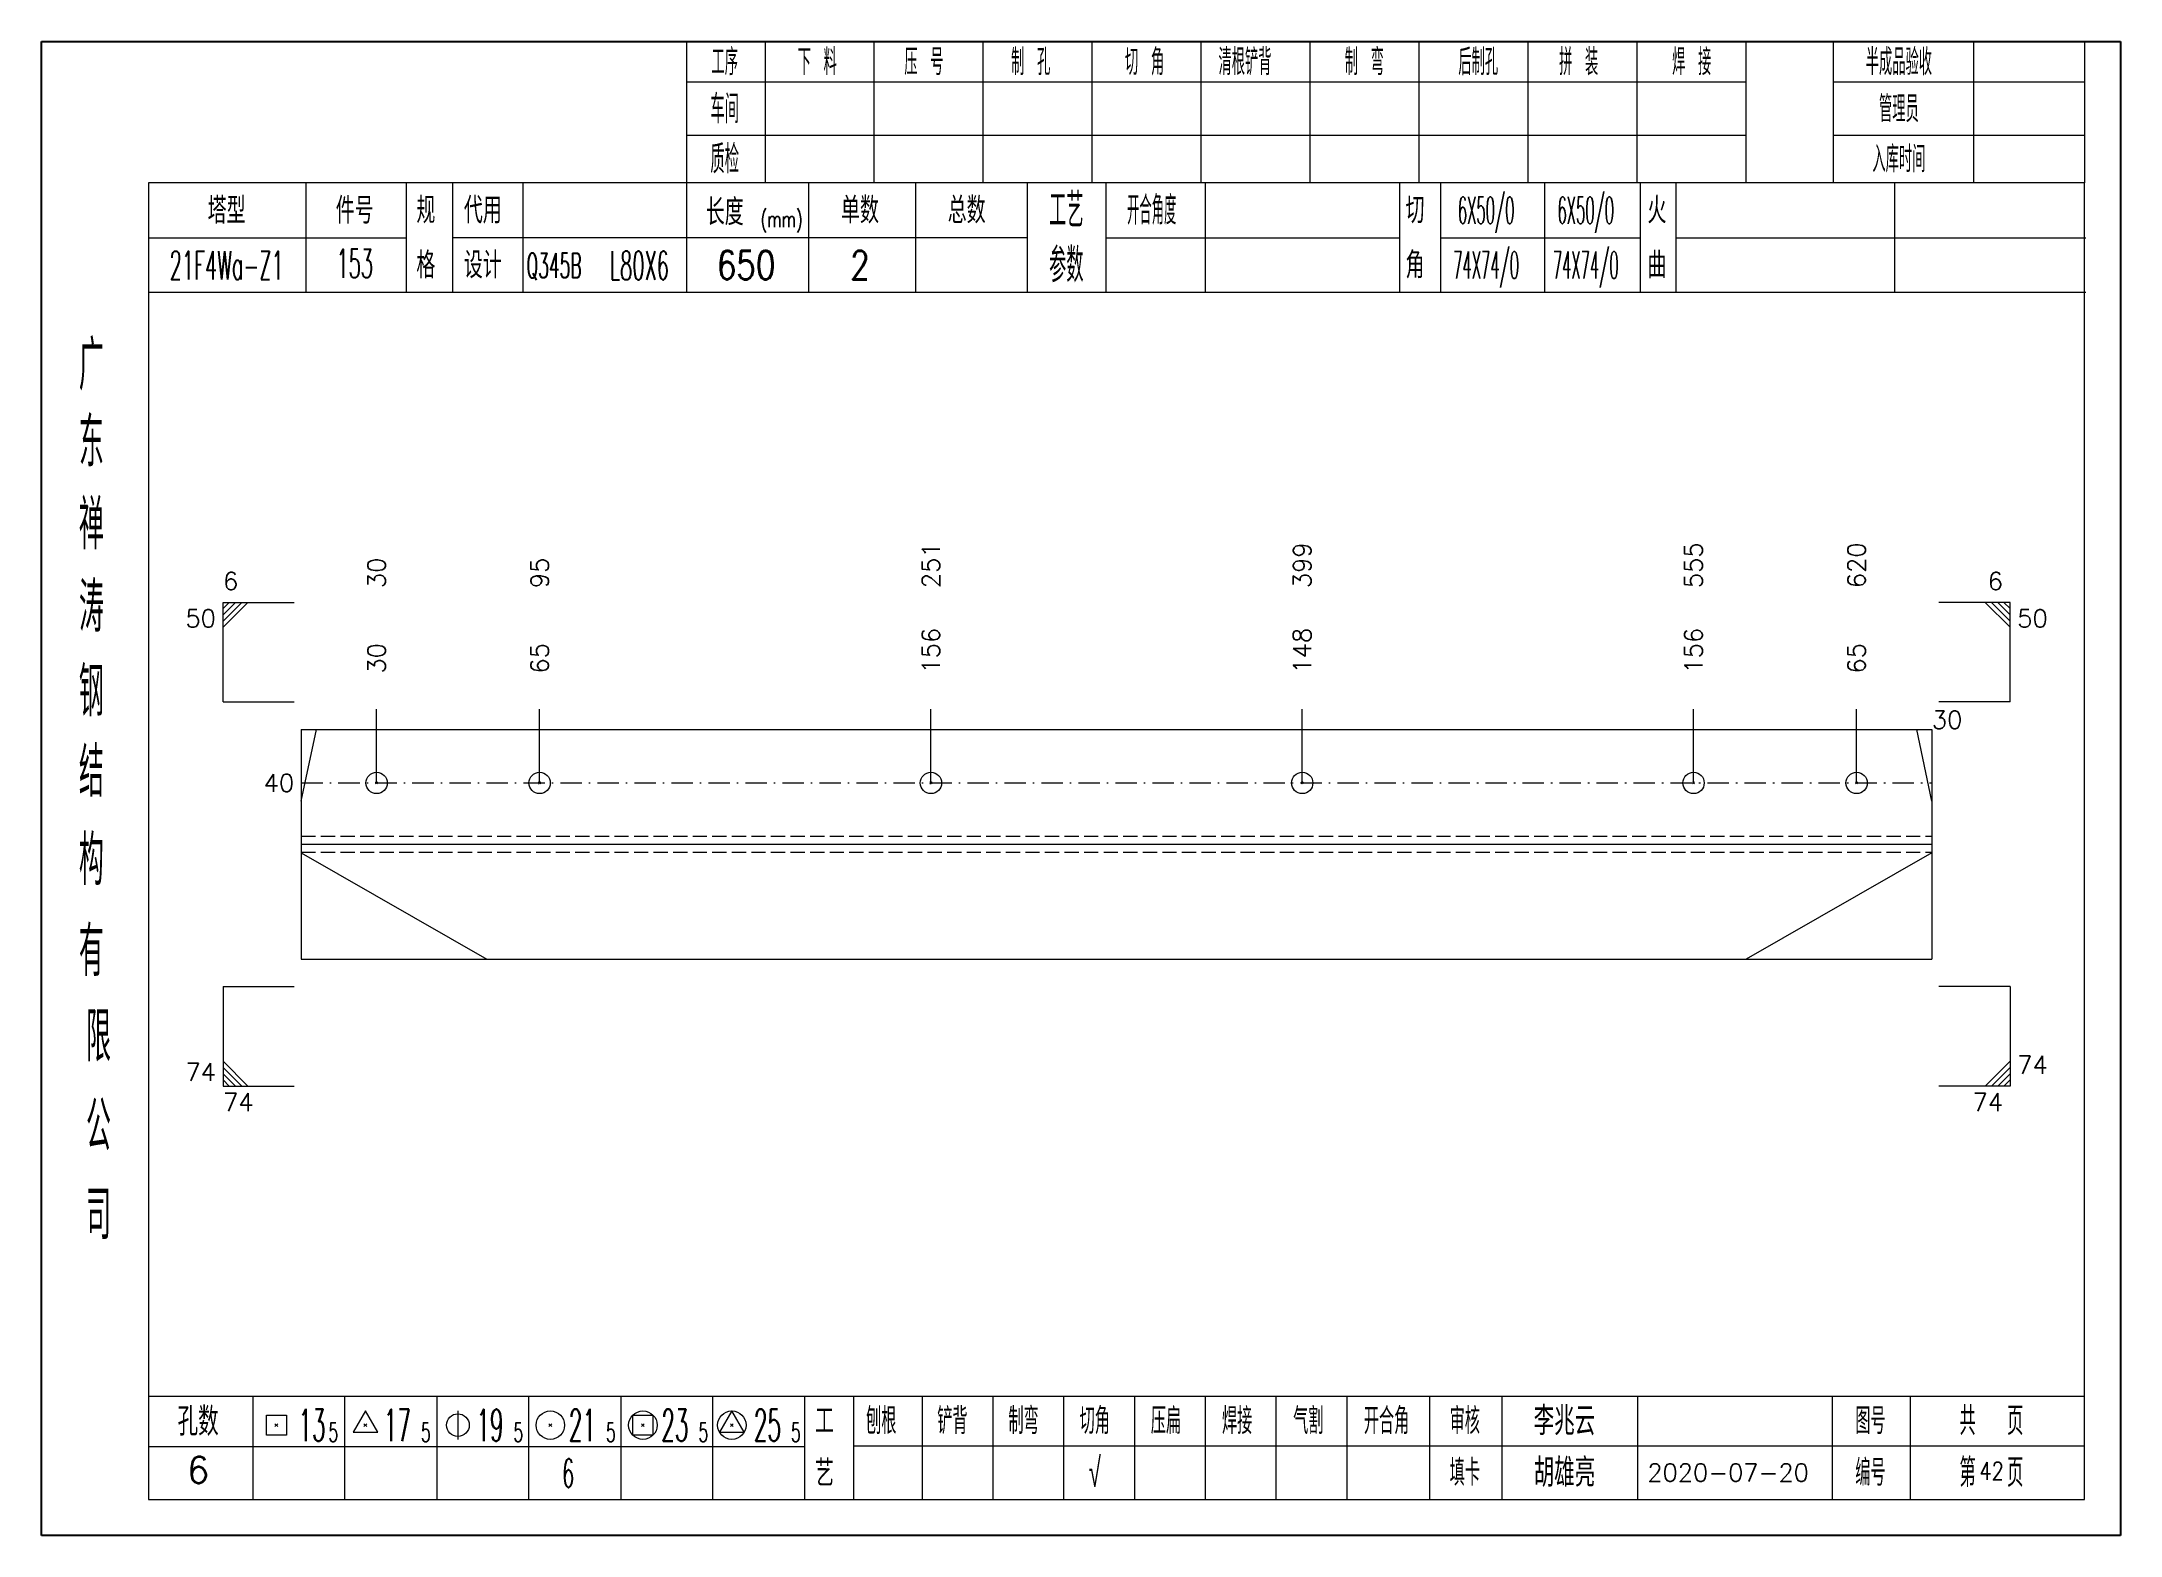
# Model space of a CAD drawing. Extents: x 1310 to 15542, y -76 to 8381.
# Drawn here: x 14313.8 to 14605.9, y 5793.7 to 6003.7 of the extents above; entities that cross this region are included whole.
import ezdxf
from ezdxf.enums import TextEntityAlignment as Align

# ---------------------------------------------------------------- set-up
doc = ezdxf.new("R2010")
doc.units = 0
doc.header["$MEASUREMENT"] = 0
doc.linetypes.add('一点画线', pattern=[5.2, 3, -1, 0.2, -1])
doc.linetypes.add('虚线', pattern=[2.75, 2, -0.75])
doc.layers.get('0').update_dxf_attribs({"linetype": 'CONTINUOUS', "lineweight": 25})
for name, color, linetype, lineweight in [('1', 7, 'CONTINUOUS', 25), ('4', 7, 'CONTINUOUS', 25), ('5', 7, 'CONTINUOUS', 25)]:
    doc.layers.add(name, color=color, linetype=linetype, lineweight=lineweight)
doc.styles.get("Standard").update_dxf_attribs({"font": 'simplex.shx', "width": 0.7, "height": 3, "bigfont": 'gbhzfs.shx'})

msp = doc.modelspace()

# ---------------------------------------------------------------- texts
at = {"color": 7, "linetype": 'Continuous', "lineweight": 13}
for s, p in [('30', (14360.827, 5926.824)), ('95', (14383.74, 5926.824)), ('251', (14438.731, 5926.824)), ('399', (14490.902, 5926.824)), ('555', (14545.893, 5926.824)), ('620', (14568.806, 5926.824))]:
    msp.add_text(s, height=2.5, rotation=90, dxfattribs=at).set_placement(p, align=Align.MIDDLE_LEFT)
for s, p in [('6', (14339.252, 5925.824)), ('74', (14591.382, 5857.824))]:
    msp.add_text(s, height=2.5, dxfattribs=at).set_placement(p, align=Align.BOTTOM_LEFT)
for s, p in [('6', (14589.382, 5925.824)), ('74', (14338.252, 5856.824))]:
    msp.add_text(s, height=2.5, dxfattribs=at).set_placement(p, align=Align.BOTTOM_RIGHT)
for s, p in [('50', (14338.252, 5923.824)), ('74', (14589.382, 5855.824))]:
    msp.add_text(s, height=2.5, dxfattribs=at).set_placement(p, align=Align.TOP_RIGHT)
for s, p in [('50', (14591.382, 5923.824)), ('74', (14339.252, 5855.824))]:
    msp.add_text(s, height=2.5, dxfattribs=at).set_placement(p, align=Align.TOP_LEFT)
at = {"color": 8, "linetype": 'Continuous', "lineweight": 9}
for s, p in [('30', (14360.827, 5914.824)), ('65', (14383.74, 5914.824)), ('156', (14438.731, 5914.824)), ('148', (14490.902, 5914.824)), ('156', (14545.893, 5914.824)), ('65', (14568.806, 5914.824))]:
    msp.add_text(s, height=2.5, rotation=90, dxfattribs=at).set_placement(p, align=Align.MIDDLE_LEFT)
at = {"color": 7, "linetype": 'Continuous', "lineweight": 13}
msp.add_text('30', height=2.5, dxfattribs=at).set_placement((14579.382, 5908.324), align=Align.MIDDLE_LEFT)
msp.add_text('40', height=2.5, dxfattribs=at).set_placement((14349.252, 5899.449), align=Align.MIDDLE_RIGHT)
at = {"layer": '4', "color": 1, "linetype": 'Continuous', "lineweight": 25}
for s, height, width, p in [('工序', 3.7, 0.7, (14409.752, 6000.781)), ('下 料', 3.7, 0.7, (14422.752, 6000.781)), ('压 号', 3.7, 0.7, (14437.752, 6000.781)), ('制 孔', 3.7, 0.7, (14452.752, 6000.781)), ('切 角', 3.7, 0.7, (14468.752, 6000.781)), ('清根铲背 ', 3.7, 0.7, (14483.752, 6000.781)), (' 制 弯', 3.7, 0.7, (14498.752, 6000.781)), (' 后制孔', 3.7, 0.7, (14514.752, 6000.781)), ('拼 装', 3.7, 0.7, (14529.752, 6000.781)), (' 焊 接', 3.7, 0.7, (14544.752, 6000.781)), ('半成品验收', 3.7, 0.7, (14574.752, 6000.781)), ('车间', 4, 0.7, (14409.752, 5994.181)), ('管理员', 3.7, 0.7, (14574.752, 5994.181)), ('质检', 4, 0.7, (14409.752, 5987.121)), ('入库时间', 3.7, 0.7, (14574.752, 5987.121)), ('工艺', 4.8, 0.7, (14457.752, 5979.941)), ('(mm)', 2.24, 0.7, (14417.752, 5978.681)), ('开合角度', 4, 0.6, (14469.752, 5979.941)), ('6X50/0', 3.8, 0.4, (14516.752, 5979.941)), ('6X50/0', 3.8, 0.4, (14530.752, 5979.941)), ('21F4Wa-Z1', 4, 0.5, (14339.752, 5972.201)), ('153', 4, 0.5, (14357.752, 5972.451)), ('L80X6', 4, 0.5, (14397.752, 5972.181)), ('650', 4, 0.8, (14412.752, 5972.231)), ('2', 4, 0.8, (14428.752, 5972.231)), ('参数', 4.8, 0.7, (14457.752, 5972.231)), ('74X74/0', 3.8, 0.4, (14516.752, 5972.231)), ('74X74/0', 3.8, 0.4, (14530.752, 5972.231)), ('Q345B', 3.5, 0.5, (14385.752, 5972.181)), ('广', 6.96, 0.7, (14320.752, 5958.151)), ('东', 6.96, 0.7, (14320.752, 5947.361)), ('禅', 6.96, 0.7, (14320.752, 5935.771)), ('涛', 6.96, 0.7, (14320.752, 5924.171)), ('钢', 6.96, 0.7, (14320.752, 5912.281)), ('结', 6.96, 0.7, (14320.752, 5900.971)), ('构', 6.96, 0.7, (14320.752, 5888.591)), ('有', 6.96, 0.7, (14320.752, 5875.781)), ('限', 6.96, 0.7, (14321.752, 5863.781)), ('公', 6.96, 0.7, (14321.752, 5851.241)), ('司', 6.96, 0.7, (14321.752, 5838.761)), ('13', 4.47, 0.5, (14351.752, 5809.181)), ('17', 4.47, 0.5, (14363.752, 5809.181)), ('19', 4.47, 0.5, (14376.752, 5809.181)), ('21', 4.47, 0.5, (14389.752, 5809.181)), ('23', 4.47, 0.5, (14402.752, 5809.181)), ('25', 4.47, 0.5, (14415.752, 5809.181)), ('刨根', 3.7, 0.8, (14431.752, 5809.781)), ('铲背', 3.7, 0.8, (14441.752, 5809.781)), ('制弯', 3.7, 0.8, (14451.752, 5809.781)), ('切角', 3.7, 0.8, (14461.752, 5809.781)), ('压扁', 3.7, 0.8, (14471.752, 5809.781)), ('焊接', 3.7, 0.8, (14481.752, 5809.781)), ('气割', 3.7, 0.8, (14491.752, 5809.781)), ('开合角', 3.7, 0.8, (14502.752, 5809.781)), ('审核', 3.7, 0.8, (14513.752, 5809.781)), ('图号', 3.7, 0.8, (14570.752, 5809.781)), ('共  页', 4, 0.8, (14587.752, 5809.781)), ('5', 2.68, 0.6, (14354.752, 5808.181)), ('5', 2.68, 0.6, (14367.752, 5808.181)), ('5', 2.68, 0.6, (14380.752, 5808.181)), ('5', 2.68, 0.6, (14393.752, 5808.181)), ('5', 2.68, 0.6, (14406.752, 5808.181)), ('5', 2.68, 0.6, (14419.752, 5808.181)), ('√', 4, 0.6, (14461.752, 5802.511)), ('填卡', 3.7, 0.8, (14513.752, 5802.511)), ('编号', 3.7, 0.8, (14570.752, 5802.511)), ('第  页', 4, 0.8, (14587.752, 5802.511)), ('6', 4, 0.5, (14387.752, 5802.431))]:
    msp.add_text(s, height=height, dxfattribs=dict(at, width=width)).set_placement(p, align=Align.MIDDLE_CENTER)
for s, height, p in [('塔型', 3.7, (14339.752, 5979.911)), ('件号', 3.7, (14357.752, 5979.911)), ('规', 3.7, (14367.752, 5979.941)), ('代用', 3.7, (14375.752, 5979.941)), ('长度', 3.7, (14409.752, 5979.681)), ('单数', 3.7, (14428.752, 5979.941)), ('总数', 3.7, (14443.752, 5979.941)), ('切', 3.7, (14506.752, 5979.941)), ('火', 3.7, (14540.752, 5979.941)), ('格', 3.7, (14367.752, 5972.231)), ('设计', 3.7, (14375.752, 5972.231)), ('角', 3.7, (14506.752, 5972.231)), ('曲', 3.7, (14540.752, 5972.231)), ('孔数', 4, (14335.752, 5809.701)), ('工', 3.7, (14423.752, 5809.781)), ('李兆云', 4, (14527.752, 5809.781)), ('6', 3.7, (14335.752, 5802.871)), ('艺', 3.7, (14423.752, 5802.431)), ('胡雄亮', 4, (14527.752, 5802.511)), ('2020-07-20', 2.5, (14550.752, 5802.511))]:
    msp.add_text(s, height=height, dxfattribs=at).set_placement(p, align=Align.MIDDLE_CENTER)
at = {"layer": '4', "color": 6, "linetype": 'Continuous', "lineweight": 25, "width": 0.8}
msp.add_text('42', height=2.5, dxfattribs=at).set_placement((14587.777, 5802.739), align=Align.MIDDLE_CENTER)

# ---------------------------------------------------------------- blocks, each defined once
blk = doc.blocks.new('孔21.5')
at = {"layer": '5', "color": 7, "linetype": 'Continuous', "lineweight": 13}
for p, q in [((-0.1, -0.1), (0.1, 0.1)), ((0.1, -0.1), (-0.1, 0.1))]:
    blk.add_line(p, q, dxfattribs=at)
blk.add_circle((0, 0), 1, dxfattribs=at)
blk = doc.blocks.new('CTJGK')
at = {"color": 6, "linetype": 'Continuous'}
for p, q in [((0, 209.97), (292.13, 209.97)), ((0, 0), (0, 209.97)), ((292.13, 209.97), (292.13, 0)), ((292.13, 0), (0, 0))]:
    blk.add_line(p, q, dxfattribs=at)

# ---------------------------------------------------------------- linework, layer by layer
at = {"color": 7, "linetype": 'Continuous', "lineweight": 13}
for p, q in [((14339.252, 5924.824), (14349.252, 5924.824)), ((14339.252, 5910.824), (14339.252, 5924.824)), ((14340.127, 5924.824), (14339.252, 5923.949)), ((14341.002, 5924.824), (14339.252, 5923.074)), ((14341.877, 5924.824), (14339.252, 5922.199)), ((14342.752, 5924.824), (14339.252, 5921.324)), ((14590.382, 5924.824), (14580.382, 5924.824)), ((14586.882, 5924.824), (14590.382, 5921.324)), ((14587.757, 5924.824), (14590.382, 5922.199)), ((14588.632, 5924.824), (14590.382, 5923.074)), ((14589.507, 5924.824), (14590.382, 5923.949)), ((14590.382, 5910.824), (14590.382, 5924.824)), ((14339.252, 5910.824), (14349.252, 5910.824)), ((14360.827, 5899.449), (14360.827, 5909.824)), ((14383.74, 5899.449), (14383.74, 5909.824)), ((14438.731, 5899.449), (14438.731, 5909.824)), ((14490.902, 5899.449), (14490.902, 5909.824)), ((14545.893, 5899.449), (14545.893, 5909.824)), ((14568.806, 5899.449), (14568.806, 5909.824)), ((14590.382, 5910.824), (14580.382, 5910.824)), ((14350.252, 5896.871), (14352.367, 5906.949)), ((14579.382, 5896.871), (14577.267, 5906.949)), ((14350.252, 5889.615), (14376.337, 5874.699)), ((14579.382, 5889.615), (14553.296, 5874.699)), ((14339.252, 5870.824), (14349.252, 5870.824)), ((14339.252, 5870.824), (14339.252, 5856.824)), ((14590.382, 5870.824), (14580.382, 5870.824)), ((14590.382, 5870.824), (14590.382, 5856.824)), ((14342.752, 5856.824), (14339.252, 5860.324)), ((14586.882, 5856.824), (14590.382, 5860.324)), ((14341.877, 5856.824), (14339.252, 5859.449)), ((14341.002, 5856.824), (14339.252, 5858.574)), ((14340.127, 5856.824), (14339.252, 5857.699)), ((14587.757, 5856.824), (14590.382, 5859.449)), ((14588.632, 5856.824), (14590.382, 5858.574)), ((14589.507, 5856.824), (14590.382, 5857.699)), ((14339.252, 5856.824), (14349.252, 5856.824)), ((14590.382, 5856.824), (14580.382, 5856.824))]:
    msp.add_line(p, q, dxfattribs=at)
at = {"color": 7, "linetype": 'Continuous', "lineweight": 18}
for p, q in [((14350.252, 5906.949), (14350.252, 5874.699)), ((14350.252, 5906.949), (14579.382, 5906.949)), ((14579.382, 5906.949), (14579.382, 5874.699)), ((14350.252, 5890.824), (14579.382, 5890.824))]:
    msp.add_line(p, q, dxfattribs=at)
at = {"color": 3, "linetype": '一点画线', "lineweight": 13}
msp.add_line((14350.252, 5899.449), (14579.382, 5899.449), dxfattribs=at)
at = {"color": 1, "linetype": '虚线', "lineweight": 18}
for p, q in [((14350.252, 5891.949), (14579.382, 5891.949)), ((14350.252, 5889.699), (14579.382, 5889.699))]:
    msp.add_line(p, q, dxfattribs=at)
at = {"layer": '1', "color": 7, "linetype": 'Continuous', "lineweight": 18}
msp.add_line((14350.252, 5874.699), (14579.382, 5874.699), dxfattribs=at)
at = {"layer": '4', "color": 1, "linetype": 'Continuous', "lineweight": 18}
for p, q in [((14313.752, 6003.651), (14313.752, 5793.681)), ((14605.882, 6003.651), (14313.752, 6003.651)), ((14404.382, 6003.651), (14404.382, 5983.811)), ((14415.412, 6003.651), (14415.412, 5983.791)), ((14430.722, 6003.651), (14430.722, 5983.791)), ((14446.042, 6003.651), (14446.042, 5983.791)), ((14461.352, 6003.651), (14461.352, 5983.791)), ((14476.662, 6003.651), (14476.662, 5983.791)), ((14491.972, 6003.651), (14491.972, 5983.791)), ((14507.292, 6003.651), (14507.292, 5983.791)), ((14522.602, 6003.651), (14522.602, 5983.791)), ((14537.912, 6003.651), (14537.912, 5983.791)), ((14553.222, 6003.651), (14553.222, 5983.811)), ((14553.222, 6003.651), (14553.222, 5983.791)), ((14565.502, 6003.651), (14565.502, 5983.791)), ((14585.252, 6003.651), (14585.252, 5983.791)), ((14600.832, 6003.651), (14600.832, 5983.791)), ((14605.882, 5973.851), (14605.882, 6003.651)), ((14553.222, 5997.921), (14404.382, 5997.921)), ((14600.832, 5997.921), (14565.502, 5997.921)), ((14553.222, 5990.441), (14404.382, 5990.441)), ((14600.832, 5990.441), (14565.502, 5990.441)), ((14328.762, 5983.791), (14328.762, 5798.731)), ((14600.832, 5983.791), (14328.762, 5983.791)), ((14350.882, 5983.801), (14350.882, 5968.381)), ((14365.032, 5968.381), (14365.032, 5983.791)), ((14371.532, 5968.381), (14371.532, 5983.791)), ((14381.402, 5983.791), (14381.402, 5968.381)), ((14404.382, 5983.811), (14404.382, 5968.381)), ((14421.502, 5983.791), (14421.502, 5968.381)), ((14436.552, 5983.791), (14436.552, 5968.381)), ((14452.252, 5983.791), (14452.252, 5968.381)), ((14463.312, 5983.791), (14463.312, 5968.381)), ((14477.262, 5983.791), (14477.262, 5968.381)), ((14504.562, 5983.791), (14504.562, 5968.381)), ((14510.322, 5983.791), (14510.322, 5968.381)), ((14524.942, 5983.791), (14524.942, 5968.381)), ((14538.402, 5983.791), (14538.402, 5968.381)), ((14543.392, 5983.791), (14543.392, 5968.381)), ((14574.132, 5983.791), (14574.132, 5968.381)), ((14600.832, 5798.731), (14600.832, 5983.791)), ((14365.032, 5976.031), (14328.762, 5976.031)), ((14452.252, 5976.081), (14371.532, 5976.081)), ((14463.312, 5976.081), (14504.562, 5976.081)), ((14510.322, 5976.081), (14538.402, 5976.081)), ((14543.392, 5976.081), (14601.012, 5976.081)), ((14605.882, 5793.681), (14605.882, 5973.851)), ((14601.012, 5968.381), (14328.762, 5968.381)), ((14328.762, 5813.261), (14600.832, 5813.261)), ((14343.452, 5813.261), (14343.452, 5798.731)), ((14356.382, 5798.731), (14356.382, 5813.261)), ((14369.312, 5813.261), (14369.312, 5798.731)), ((14382.232, 5798.731), (14382.232, 5813.261)), ((14395.162, 5813.261), (14395.162, 5798.731)), ((14408.092, 5798.731), (14408.092, 5813.261)), ((14421.012, 5798.731), (14421.012, 5813.261)), ((14427.882, 5798.731), (14427.882, 5813.261)), ((14437.542, 5798.731), (14437.542, 5813.261)), ((14447.482, 5798.731), (14447.482, 5813.261)), ((14457.422, 5798.731), (14457.422, 5813.261)), ((14467.372, 5798.731), (14467.372, 5813.261)), ((14477.312, 5798.731), (14477.312, 5813.261)), ((14487.252, 5798.731), (14487.252, 5813.261)), ((14497.202, 5798.731), (14497.202, 5813.261)), ((14508.842, 5798.731), (14508.842, 5813.261)), ((14518.992, 5798.731), (14518.992, 5813.261)), ((14538.052, 5798.731), (14538.052, 5813.261)), ((14565.432, 5798.731), (14565.432, 5813.261)), ((14576.392, 5798.731), (14576.392, 5813.261)), ((14421.012, 5806.131), (14328.762, 5806.131)), ((14427.842, 5806.291), (14600.832, 5806.291)), ((14328.762, 5798.731), (14600.832, 5798.731)), ((14313.752, 5793.681), (14605.882, 5793.681))]:
    msp.add_line(p, q, dxfattribs=at)
at = {"layer": '4', "color": 7, "linetype": 'Continuous', "lineweight": 13}
for p, q in [((14345.338, 5807.767), (14345.338, 5810.595)), ((14345.338, 5810.595), (14348.166, 5810.595)), ((14348.166, 5810.595), (14348.166, 5807.767)), ((14359.252, 5811.181), (14357.52, 5808.181)), ((14360.984, 5808.181), (14359.252, 5811.181)), ((14372.252, 5811.181), (14372.252, 5807.181)), ((14396.838, 5807.767), (14396.838, 5810.595)), ((14396.838, 5810.595), (14399.666, 5810.595)), ((14399.666, 5810.595), (14399.666, 5807.767)), ((14410.752, 5811.181), (14409.02, 5808.181)), ((14412.484, 5808.181), (14410.752, 5811.181)), ((14348.166, 5807.767), (14345.338, 5807.767)), ((14346.552, 5808.981), (14346.952, 5809.381)), ((14346.952, 5808.981), (14346.552, 5809.381)), ((14357.52, 5808.181), (14360.984, 5808.181)), ((14359.052, 5808.981), (14359.452, 5809.381)), ((14359.452, 5808.981), (14359.052, 5809.381)), ((14385.052, 5808.981), (14385.452, 5809.381)), ((14385.452, 5808.981), (14385.052, 5809.381)), ((14399.666, 5807.767), (14396.838, 5807.767)), ((14398.052, 5808.981), (14398.452, 5809.381)), ((14398.452, 5808.981), (14398.052, 5809.381)), ((14409.02, 5808.181), (14412.484, 5808.181)), ((14410.552, 5808.981), (14410.952, 5809.381)), ((14410.952, 5808.981), (14410.552, 5809.381))]:
    msp.add_line(p, q, dxfattribs=at)
for centre, radius in [((14372.252, 5809.181), 1.6), ((14385.252, 5809.181), 2), ((14398.252, 5809.181), 2), ((14410.752, 5809.181), 2)]:
    msp.add_circle(centre, radius, dxfattribs=at)

# ---------------------------------------------------------------- block references
at = {"color": 0, "linetype": 'Continuous'}
msp.add_blockref('CTJGK', (14313.752, 5793.681), dxfattribs=at)
at = {"color": 8, "linetype": 'Continuous', "lineweight": 9, "xscale": 1.5, "yscale": 1.5, "zscale": 1.5}
for p in [(14360.827, 5899.449), (14383.74, 5899.449), (14438.731, 5899.449), (14490.902, 5899.449), (14545.893, 5899.449), (14568.806, 5899.449)]:
    msp.add_blockref('孔21.5', p, dxfattribs=at)

msp.set_redraw_order([(e.dxf.handle, doc.entitydb.next_handle()) for e in msp.query("TEXT MTEXT ATTDEF DIMENSION ARC_DIMENSION")])  # texts and dimensions are drawn at this point

doc.saveas('drawing.dxf')
